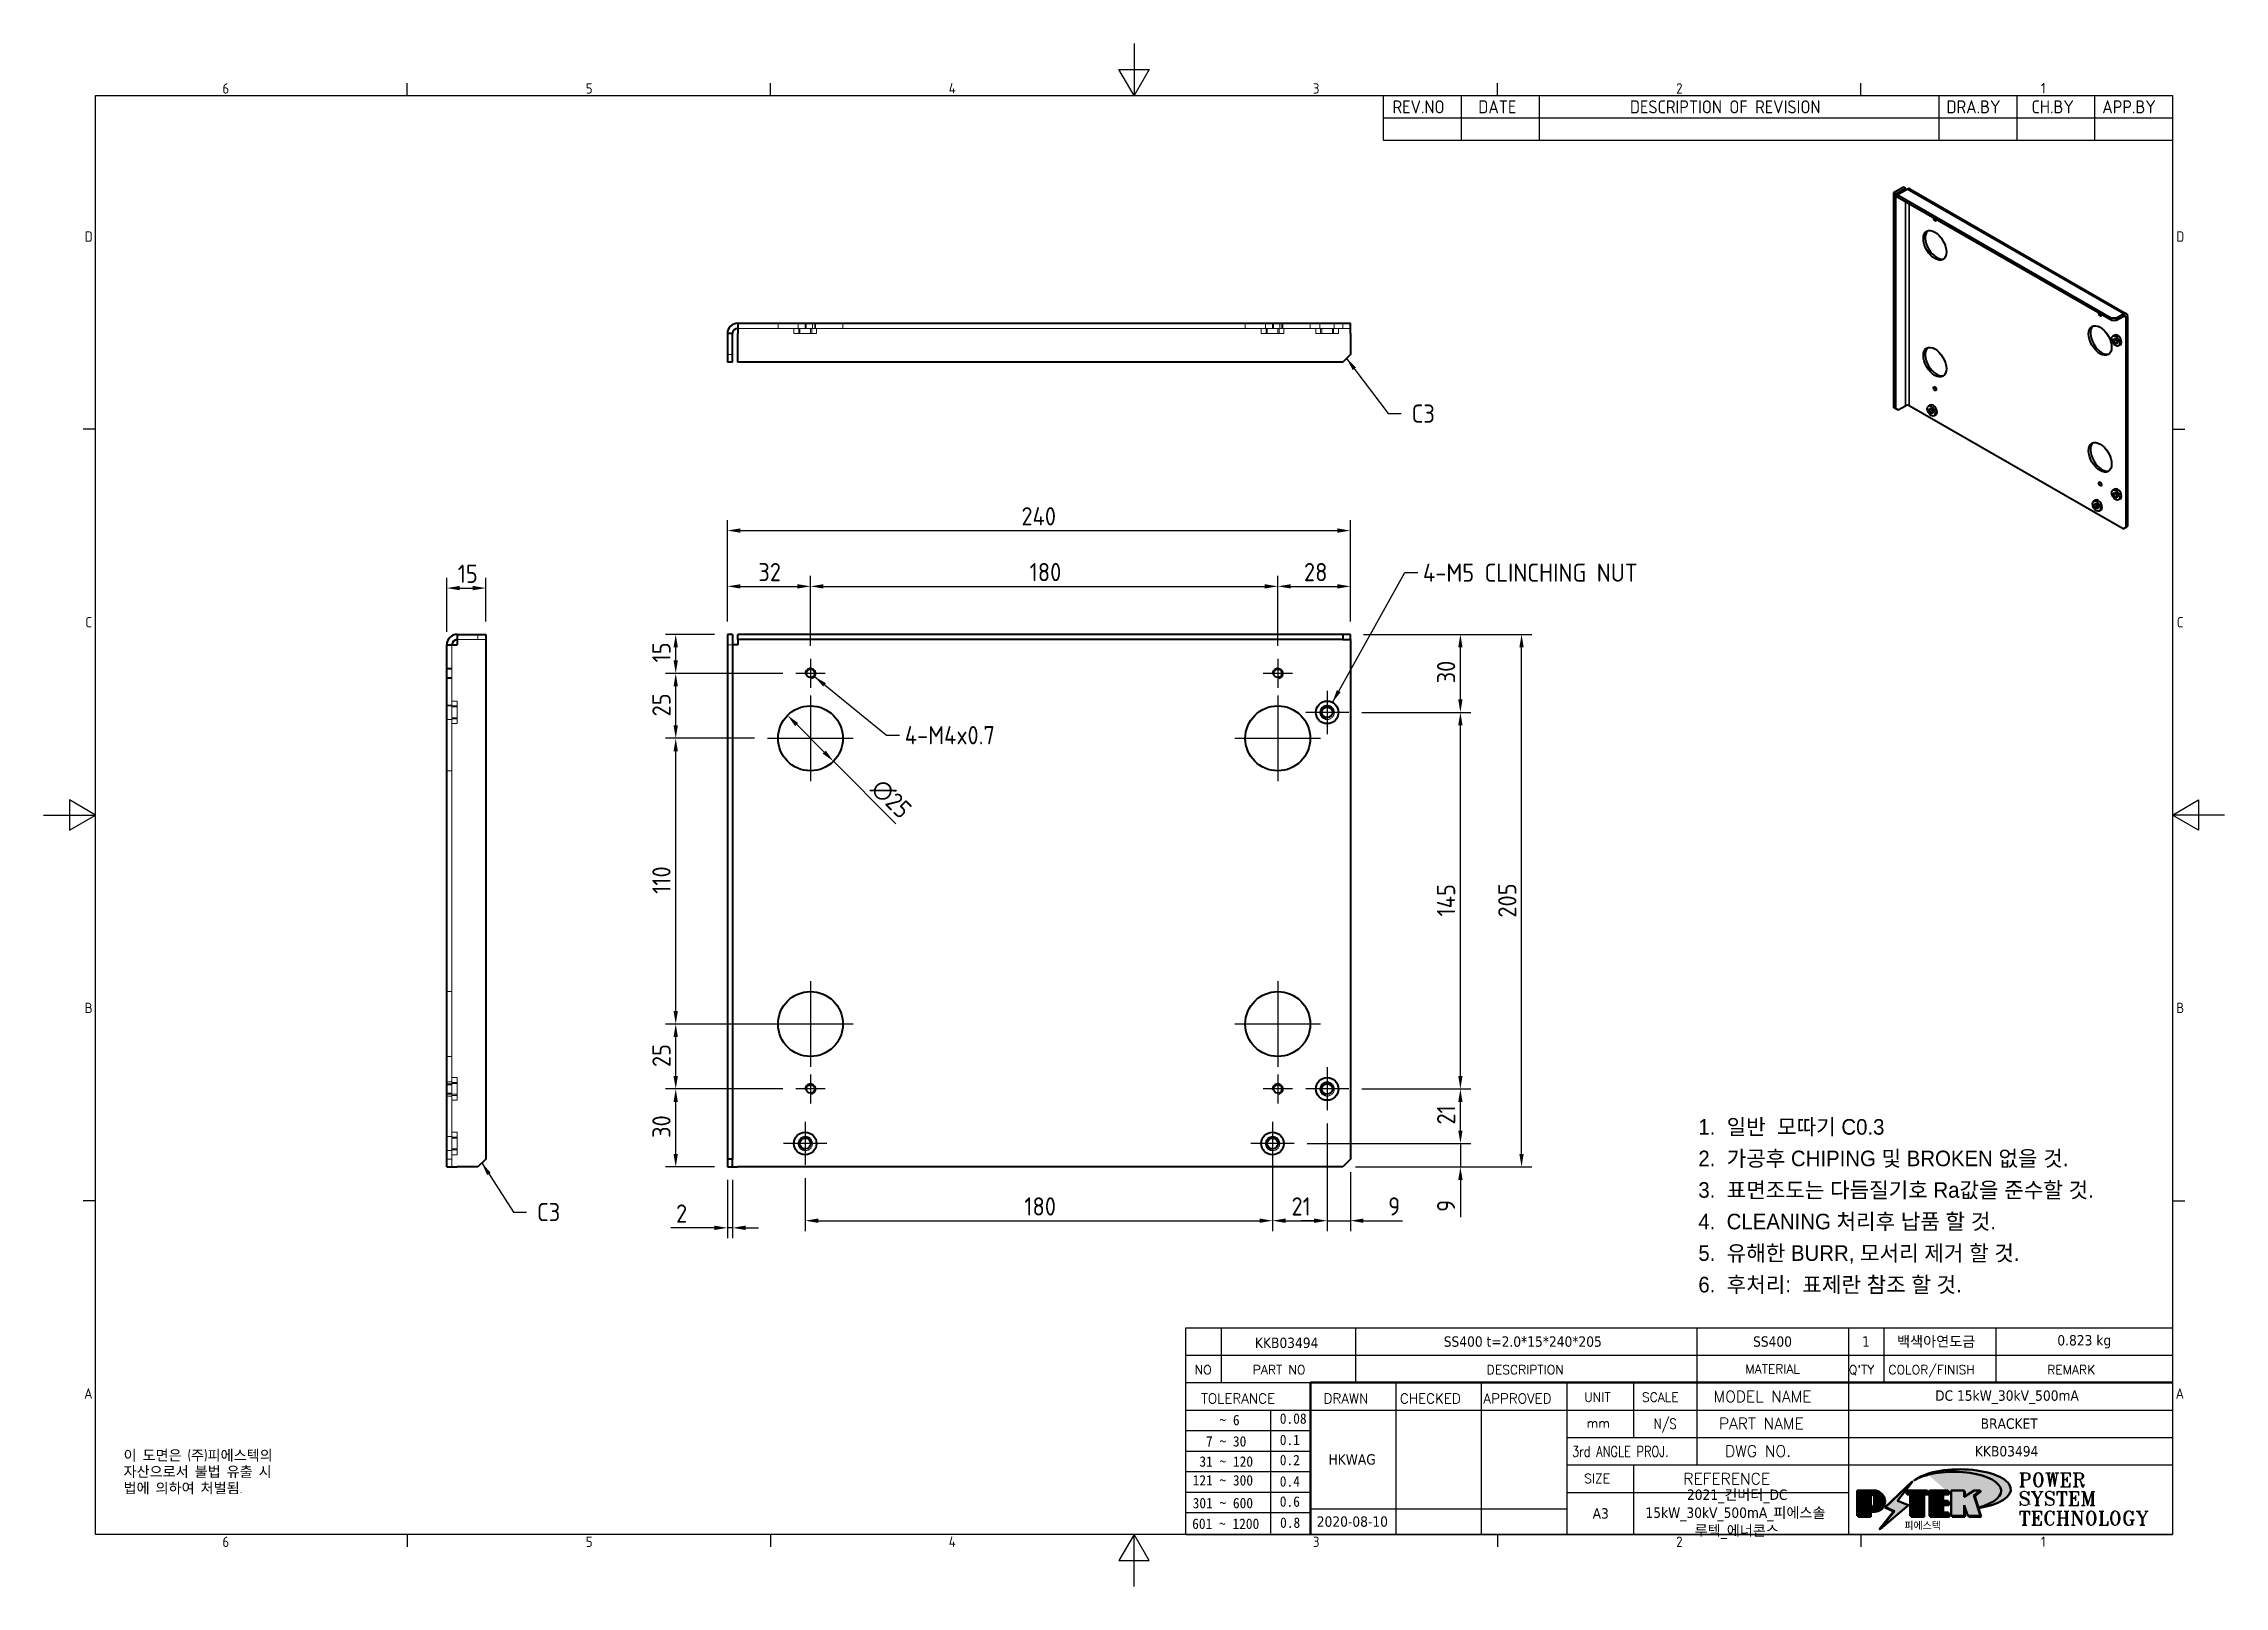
# Model space of a CAD drawing. Header units: millimetres. Extents: x 0 to 840, y 0 to 594.
import ezdxf
from ezdxf.enums import TextEntityAlignment as Align

# ---------------------------------------------------------------- set-up
doc = ezdxf.new("R2010")
doc.units = ezdxf.units.MM
doc.header["$LTSCALE"] = 2
doc.linetypes.add('CHAIN', pattern=[0.7087, 0.4724, -0.0591, 0.1181, -0.0591])
doc.linetypes.add('DASHED', pattern=[0.2067, 0.1654, -0.0413])
doc.layers.get('0').update_dxf_attribs({"color": 3, "lineweight": 25, "true_color": 0x00ff00})
for name, color, linetype, lineweight, true_color in [('가려진 것(ISO)', 2, 'DASHED', 18, 0xffff00), ('가시적인 것(ISO)', 3, 'Continuous', 40, 0x00ff00), ('가시적인 좁은 것(ISO)', 3, 'Continuous', 35, 0x00ff00), ('기호(ISO)', 5, 'Continuous', 25, 0x0000ff), ('제목(ISO)', 5, 'Continuous', 50, 0x0000ff), ('중심 표식(ISO)', 1, 'Continuous', 25, 0xff0000), ('치수(ISO)', 2, 'Continuous', 25, 0xffff00)]:
    doc.layers.add(name, color=color, linetype=linetype, lineweight=lineweight, true_color=true_color)
doc.layers.add('경계(ISO)', color=7, linetype='Continuous', lineweight=25)
doc.layers.add('해치(ISO)', color=7, linetype='Continuous', lineweight=18)
doc.styles.add('HAN_291', font='')
doc.styles.add('HAN_370', font='', dxfattribs={"width": 2})
doc.styles.add('ISO Proportional', font='arial.ttf')
doc.styles.add('ISO ProportionalPSTEK', font='isocp.shx')
doc.styles.add('RC_284', font='ROMANC.shx')
doc.styles.add('RC_287', font='ROMANC.shx')
doc.styles.add('RC_292', font='ROMANC.shx')
doc.styles.add('ROMANT_294', font='romant.shx')
doc.styles.add('문자 텍스트_PSTEK_POSCO', font='isocp.shx')
doc.styles.add('치수 텍스트_PSTEK_POSCO', font='isocp.shx')
doc.styles.add('텍스트 스타일198', font='tahoma.ttf')
doc.styles.add('텍스트 스타일333', font='ROMANC.shx', dxfattribs={"width": 0.8})
doc.styles.get('HAN_291').set_extended_font_data('GulimChe')
doc.styles.get('HAN_370').set_extended_font_data('GulimChe')
doc.dimstyles.new('치수_PSTEK_POSCO', dxfattribs={"dimscale": 2, "dimtxt": 3.5, "dimasz": 2.5, "dimexe": 2, "dimexo": 2.5, "dimgap": 1, "dimtad": 1, "dimrnd": 1e-08, "dimdsep": 46, "dimtxsty": '치수 텍스트_PSTEK_POSCO', "dimcen": 0.09, "dimdle": 10, "dimclrd": 7, "dimclre": 7, "dimclrt": 2, "dimadec": 1, "dimazin": 2, "dimtfac": 1, "dimtmove": 0, "dimatfit": 3, "dimfxl": 1, "dimtolj": 1, "dimlwd": -1, "dimlwe": -1, "dimarcsym": 0})
doc.dimstyles.new('치수_PSTEK_POSCO$7', dxfattribs={"dimscale": 2, "dimtxt": 3.5, "dimasz": 2.5, "dimexe": 2, "dimexo": 2.5, "dimgap": 1, "dimtad": 1, "dimrnd": 1e-08, "dimdsep": 46, "dimtxsty": '치수 텍스트_PSTEK_POSCO', "dimcen": 0.09, "dimdle": 10, "dimclrd": 7, "dimclre": 7, "dimclrt": 2, "dimadec": 1, "dimazin": 2, "dimtfac": 1, "dimtmove": 0, "dimatfit": 3, "dimfxl": 1, "dimtolj": 1, "dimlwd": -1, "dimlwe": -1, "dimarcsym": 0})

msp = doc.modelspace()

# ---------------------------------------------------------------- texts
at = {"layer": '기호(ISO)', "color": 2, "true_color": 0xffff00, "char_height": 7, "attachment_point": 4, "style": '치수 텍스트_PSTEK_POSCO'}
for insert in [(526.949, 451.542), (190.05, 144.109)]:
    msp.add_mtext('{C3}', dxfattribs=dict(at, insert=insert))
at = {"layer": '기호(ISO)', "color": 2, "true_color": 0xffff00, "insert": (531.308, 390.307), "char_height": 7, "width": 94.91299, "attachment_point": 4, "style": '치수 텍스트_PSTEK_POSCO'}
msp.add_mtext('{\\fISOCP|b0|i0;\\H7.0000;4-M5 CLINCHING NUT}', dxfattribs=at)
at = {"layer": '기호(ISO)', "color": 2, "true_color": 0xffff00, "insert": (331.713, 327.725), "char_height": 7, "width": 44.00422, "attachment_point": 4, "line_spacing_factor": 0.6125, "style": '치수 텍스트_PSTEK_POSCO'}
msp.add_mtext('{4-M4x0.7}', dxfattribs=at)
at = {"layer": '기호(ISO)', "color": 7, "insert": (30.789, 52.457), "char_height": 4, "width": 102.48028, "attachment_point": 1, "line_spacing_factor": 0.944221, "style": '문자 텍스트_PSTEK_POSCO'}
msp.add_mtext('{이 도면은 (주)피에스텍의\\P자산으로서 불법 유출 시 \\P법에 의하여 처벌됨.}', dxfattribs=at)

# ---------------------------------------------------------------- blocks, each defined once
blk = doc.blocks.new('경계 Default Border')
at = {"layer": '경계(ISO)'}
for p, q in [((70, 287), (70, 289.4)), ((140, 287), (140, 289.4)), ((280, 287), (280, 289.4)), ((350, 287), (350, 289.4)), ((10, 222.75), (7.6, 222.75)), ((410, 222.75), (412.4, 222.75)), ((10, 74.25), (7.6, 74.25)), ((410, 74.25), (412.4, 74.25)), ((70, 10), (70, 7.6)), ((140, 10), (140, 7.6)), ((280, 10), (280, 7.6)), ((350, 10), (350, 7.6))]:
    blk.add_line(p, q, dxfattribs=at)
at = {"layer": '경계(ISO)', "flags": 128}
for points in [[(210, 297), (210, 287), (207.11, 292), (212.89, 292), (210, 287)], [(10, 10), (10, 287), (410, 287), (410, 10), (10, 10)], [(0, 148.5), (10, 148.5), (5, 151.39), (5, 145.61), (10, 148.5)], [(420, 148.5), (410, 148.5), (415, 151.39), (415, 145.61), (410, 148.5)], [(210, 0), (210, 10), (207.11, 5), (212.89, 5), (210, 10)]]:
    blk.add_lwpolyline(points, dxfattribs=at)
at = {"layer": '경계(ISO)', "color": 2, "true_color": 0xffff00, "char_height": 2, "attachment_point": 7, "style": '문자 텍스트_PSTEK_POSCO'}
for s, insert in [('6', (34.43, 287.38)), ('5', (104.43, 287.38)), ('4', (174.32, 287.4)), ('3', (244.45, 287.38)), ('2', (314.42, 287.38)), ('1', (384.66, 287.4)), ('D', (7.92, 258.86)), ('D', (410.72, 258.86)), ('C', (8.03, 184.61)), ('C', (410.83, 184.61)), ('B', (7.92, 110.36)), ('B', (410.72, 110.36)), ('A', (7.81, 36.12)), ('A', (410.61, 36.12)), ('6', (34.43, 7.58)), ('5', (104.43, 7.58)), ('4', (174.32, 7.6)), ('3', (244.45, 7.58)), ('2', (314.42, 7.58)), ('1', (384.66, 7.6))]:
    blk.add_mtext(s, dxfattribs=dict(at, insert=insert))
blk = doc.blocks.new('제목 블록 PSTEK')
at = {"true_color": 0x848484}
for points in [[(317.22, 17.06), (322.03, 21.63), (322.28, 21.94), (317.05, 16.98), (318.75, 16.19), (316, 12.72), (316.34, 13), (318.92, 16.27)], [(321.98, 19.61), (321.4, 19.61), (321.4, 19.46), (321.98, 19.46)], [(324.66, 19.46), (325.42, 19.46), (325.42, 20.11), (325.24, 20.11), (325.24, 19.61), (324.48, 19.61), (324.48, 15.34), (322.16, 15.34), (322.16, 15.19), (324.66, 15.19)], [(328.29, 19.46), (329.41, 19.46), (329.41, 20.11), (329.23, 20.11), (329.23, 19.61), (328.11, 19.61), (328.11, 18.26), (328.29, 18.26)], [(328.29, 17.42), (329.41, 17.42), (329.41, 18.11), (329.23, 18.11), (329.23, 17.56), (328.11, 17.56), (328.11, 15.99), (328.29, 15.99)], [(332.51, 16.93), (332.33, 17.43), (332.33, 15.34), (330.04, 15.34), (330.04, 15.19), (332.51, 15.19)], [(332.51, 20.11), (332.33, 20.11), (332.33, 19), (332.51, 19.11)], [(335.62, 20.11), (335.25, 20.11), (334.25, 19.31), (335.49, 15.34), (333.2, 15.34), (333.25, 15.19), (335.66, 15.19), (334.43, 19.16)], [(329.54, 15.85), (329.36, 15.85), (329.36, 15.34), (325.83, 15.34), (325.83, 15.19), (329.54, 15.19)]]:
    blk.add_hatch(color=252, dxfattribs=at).paths.add_polyline_path(points)
at = {"true_color": 0x0000ff}
blk.add_hatch(color=5, dxfattribs=at).paths.add_polyline_path([(321.62, 17.42), (319.53, 18.25), (322.45, 22.02), (317.22, 17.06), (318.92, 16.27), (316.17, 12.8)])
at = {"true_color": 0xff0000}
h = blk.add_hatch(color=1, dxfattribs=at)
edge = h.paths.add_edge_path(flags=0)
edge.add_line((314.22, 19.61), (314.22, 17))
edge.add_line((314.22, 17), (314.35, 17))
edge.add_arc((314.35, 17.65), 0.651, 270, 360)
edge.add_line((315, 17.65), (315, 18.96))
edge.add_arc((314.35, 18.96), 0.651, 0, 90)
edge.add_line((314.35, 19.61), (314.22, 19.61))
edge = h.paths.add_edge_path()
edge.add_arc((314.98, 18.29), 1.97, 270, 450)
edge.add_line((314.98, 20.26), (311.77, 20.26))
edge.add_line((311.77, 20.26), (311.77, 15.34))
edge.add_line((311.77, 15.34), (314.22, 15.34))
edge.add_line((314.22, 15.34), (314.22, 16.32))
edge.add_line((314.22, 16.32), (314.98, 16.32))
at = {"true_color": 0x848484}
h = blk.add_hatch(color=252, dxfattribs=at)
edge = h.paths.add_edge_path()
edge.add_arc((314.98, 18.29), 1.97, 270, 406.8279)
edge.add_arc((315.16, 18.14), 1.97, -90, 53.561, ccw=False)
edge.add_line((315.16, 16.17), (314.4, 16.17))
edge.add_line((314.4, 16.17), (314.4, 15.19))
edge.add_line((314.4, 15.19), (311.94, 15.19))
edge.add_line((311.94, 15.19), (311.94, 15.34))
edge.add_line((311.94, 15.34), (314.22, 15.34))
edge.add_line((314.22, 15.34), (314.22, 16.32))
edge.add_line((314.22, 16.32), (314.98, 16.32))
h = blk.add_hatch(color=252, dxfattribs=at)
edge = h.paths.add_edge_path()
edge.add_line((314.4, 19.46), (314.53, 19.46))
edge.add_arc((314.53, 18.81), 0.651, 60.4189, 90, ccw=False)
edge.add_arc((314.35, 18.96), 0.651, 39.9699, 90)
edge.add_line((314.35, 19.61), (314.22, 19.61))
edge.add_line((314.22, 19.61), (314.22, 17))
edge.add_line((314.22, 17), (314.35, 17))
edge.add_arc((314.35, 17.65), 0.651, 270, 274.6931)
edge.add_line((314.4, 17), (314.4, 19.46))
at = {"true_color": 0xff0000}
for points in [[(324.48, 19.61), (325.24, 19.61), (325.24, 20.26), (321.23, 20.26), (321.23, 19.61), (321.98, 19.61), (321.98, 15.34), (324.48, 15.34)], [(329.23, 20.26), (325.66, 20.26), (325.66, 15.34), (329.36, 15.34), (329.36, 15.99), (328.11, 15.99), (328.11, 17.56), (329.23, 17.56), (329.23, 18.26), (328.11, 18.26), (328.11, 19.61), (329.23, 19.61)], [(332.33, 20.26), (329.86, 20.26), (329.86, 15.34), (332.33, 15.34), (332.33, 17.43), (333.07, 15.34), (335.49, 15.34), (334.25, 19.31), (335.44, 20.26), (334.31, 20.26), (332.33, 19)]]:
    blk.add_hatch(color=1, dxfattribs=at).paths.add_polyline_path(points)
at = {"layer": '해치(ISO)', "true_color": 0x27d1fc}
h = blk.add_hatch(color=140, dxfattribs=at)
edge = h.paths.add_edge_path()
edge.add_ellipse((330.37, 20.16), major_axis=(9.1, 0), ratio=0.40699, start_angle=301.3098, end_angle=507.7437)
edge.add_ellipse((331.53, 20.46), major_axis=(-9.82, 0), ratio=0.39426, start_angle=111.5121, end_angle=334.4703, ccw=False)
edge.add_line((335.14, 16.86), (335.1, 16.99))
at = {"color": 180, "true_color": 0x3f00ff}
for p, q in [((182.48, 11.79), (182.48, 51.57)), ((182.48, 51.57), (372.48, 51.57)), ((189.27, 51.57), (189.27, 41.01)), ((215.22, 41.01), (215.22, 51.57)), ((280.88, 51.57), (280.88, 41.01)), ((310.09, 51.57), (310.09, 41.01)), ((316.9, 51.57), (316.9, 41.01)), ((338.46, 51.57), (338.46, 41.01)), ((372.48, 51.57), (372.48, 11.79)), ((182.48, 46.29), (372.48, 46.29)), ((182.48, 41.01), (206.45, 41.01)), ((222.94, 11.79), (222.94, 41.01)), ((239.43, 11.79), (239.43, 41.01)), ((255.92, 11.79), (255.92, 41.01)), ((268.69, 41.01), (268.69, 30.45)), ((280.88, 41.01), (280.88, 25.17)), ((310.09, 41.01), (310.09, 11.79)), ((182.48, 35.73), (206.45, 35.73)), ((198.86, 12.03), (198.86, 35.73)), ((206.45, 35.73), (372.48, 35.73)), ((182.48, 31.78), (206.45, 31.78)), ((255.92, 30.45), (372.48, 30.45)), ((182.48, 27.83), (206.45, 27.83)), ((182.48, 23.88), (206.45, 23.88)), ((255.92, 25.17), (372.48, 25.17)), ((268.69, 25.17), (268.69, 11.79)), ((182.48, 19.93), (206.45, 19.93)), ((255.92, 19.89), (310.09, 19.89)), ((182.48, 15.98), (206.45, 15.98)), ((206.45, 16.74), (255.92, 16.74)), ((182.48, 11.79), (372.48, 11.79))]:
    blk.add_line(p, q, dxfattribs=at)
at = {"color": 7, "lineweight": 50}
for p, q in [((206.45, 11.79), (206.45, 41.01)), ((206.45, 41.01), (372.48, 41.01))]:
    blk.add_line(p, q, dxfattribs=at)
at = {"color": 7}
for p, q in [((322.28, 21.94), (317.05, 16.98)), ((322.45, 22.02), (317.22, 17.06)), ((317.22, 17.06), (322.03, 21.63)), ((319.53, 18.25), (322.45, 22.02)), ((322.03, 21.63), (322.28, 21.94)), ((314.98, 20.26), (311.77, 20.26)), ((311.77, 20.26), (311.77, 15.34)), ((314.98, 20.26), (311.77, 20.26)), ((311.77, 20.26), (311.77, 15.34)), ((314.22, 17), (314.22, 19.61)), ((314.22, 19.61), (314.35, 19.61)), ((314.35, 19.61), (314.22, 19.61)), ((314.22, 19.61), (314.22, 17)), ((314.22, 17), (314.22, 19.61)), ((314.22, 19.61), (314.35, 19.61)), ((314.35, 17), (314.22, 17)), ((314.22, 17), (314.35, 17)), ((314.35, 17), (314.22, 17)), ((314.4, 19.46), (314.53, 19.46)), ((314.4, 17), (314.4, 19.46)), ((315, 18.96), (315, 17.65)), ((315, 18.96), (315, 17.65)), ((316.17, 12.8), (321.62, 17.42)), ((317.05, 16.98), (318.75, 16.19)), ((318.92, 16.27), (317.22, 17.06)), ((317.22, 17.06), (318.92, 16.27)), ((321.62, 17.42), (319.53, 18.25)), ((325.24, 20.26), (321.23, 20.26)), ((321.23, 20.26), (321.23, 19.61)), ((325.24, 20.26), (321.23, 20.26)), ((321.23, 20.26), (321.23, 19.61)), ((321.23, 19.61), (321.98, 19.61)), ((321.23, 19.61), (321.98, 19.61)), ((321.4, 19.61), (321.4, 19.46)), ((321.98, 19.61), (321.4, 19.61)), ((321.4, 19.46), (321.98, 19.46)), ((321.98, 19.61), (321.98, 15.34)), ((321.98, 19.46), (321.98, 19.61)), ((321.98, 19.61), (321.98, 15.34)), ((324.48, 19.61), (325.24, 19.61)), ((324.48, 15.34), (324.48, 19.61)), ((325.24, 19.61), (324.48, 19.61)), ((324.48, 19.61), (324.48, 15.34)), ((324.48, 19.61), (325.24, 19.61)), ((324.48, 15.34), (324.48, 19.61)), ((324.66, 19.46), (325.42, 19.46)), ((324.66, 15.19), (324.66, 19.46)), ((325.24, 19.61), (325.24, 20.26)), ((325.24, 19.61), (325.24, 20.26)), ((325.42, 20.11), (325.24, 20.11)), ((325.24, 20.11), (325.24, 19.61)), ((325.42, 19.46), (325.42, 20.11)), ((329.23, 20.26), (325.66, 20.26)), ((325.66, 20.26), (325.66, 15.34)), ((325.66, 20.26), (325.66, 15.34)), ((329.23, 20.26), (325.66, 20.26)), ((328.11, 18.26), (328.11, 19.61)), ((328.11, 19.61), (329.23, 19.61)), ((329.23, 19.61), (328.11, 19.61)), ((328.11, 19.61), (328.11, 18.26)), ((328.11, 18.26), (328.11, 19.61)), ((328.11, 19.61), (329.23, 19.61)), ((329.23, 18.26), (328.11, 18.26)), ((328.11, 18.26), (328.29, 18.26)), ((329.23, 18.26), (328.11, 18.26)), ((328.11, 17.56), (329.23, 17.56)), ((328.11, 15.99), (328.11, 17.56)), ((329.23, 17.56), (328.11, 17.56)), ((328.11, 17.56), (328.11, 15.99)), ((328.11, 17.56), (329.23, 17.56)), ((328.11, 15.99), (328.11, 17.56)), ((328.29, 18.26), (328.29, 19.46)), ((328.29, 19.46), (329.41, 19.46)), ((328.29, 15.99), (328.29, 17.42)), ((328.29, 17.42), (329.41, 17.42)), ((329.23, 19.61), (329.23, 20.26)), ((329.23, 19.61), (329.23, 20.26)), ((329.41, 20.11), (329.23, 20.11)), ((329.23, 20.11), (329.23, 19.61)), ((329.23, 17.56), (329.23, 18.26)), ((329.23, 17.56), (329.23, 18.26)), ((329.41, 18.11), (329.23, 18.11)), ((329.23, 18.11), (329.23, 17.56)), ((329.41, 19.46), (329.41, 20.11)), ((329.41, 17.42), (329.41, 18.11)), ((332.33, 20.26), (329.86, 20.26)), ((329.86, 20.26), (329.86, 15.34)), ((329.86, 20.26), (329.86, 15.34)), ((332.33, 20.26), (329.86, 20.26)), ((334.31, 20.26), (332.33, 19)), ((332.33, 19), (332.33, 20.26)), ((334.31, 20.26), (332.33, 19)), ((332.33, 19), (332.33, 20.26)), ((332.51, 20.11), (332.33, 20.11)), ((332.33, 20.11), (332.33, 19)), ((332.33, 19), (332.51, 19.11)), ((332.33, 17.43), (333.07, 15.34)), ((332.33, 15.34), (332.33, 17.43)), ((332.51, 16.93), (332.33, 17.43)), ((332.33, 17.43), (332.33, 15.34)), ((332.33, 17.43), (333.07, 15.34)), ((332.33, 15.34), (332.33, 17.43)), ((332.51, 19.11), (332.51, 20.11)), ((332.51, 15.19), (332.51, 16.93)), ((334.25, 19.31), (335.44, 20.26)), ((334.25, 19.31), (335.44, 20.26)), ((335.25, 20.11), (334.25, 19.31)), ((335.49, 15.34), (334.25, 19.31)), ((334.25, 19.31), (335.49, 15.34)), ((335.49, 15.34), (334.25, 19.31)), ((335.44, 20.26), (334.31, 20.26)), ((335.44, 20.26), (334.31, 20.26)), ((334.43, 19.16), (335.62, 20.11)), ((335.66, 15.19), (334.43, 19.16)), ((335.62, 20.11), (335.25, 20.11)), ((345.04, 17.5), (344.99, 17.69)), ((311.77, 15.34), (314.22, 15.34)), ((311.77, 15.34), (314.22, 15.34)), ((314.22, 15.34), (311.94, 15.34)), ((311.94, 15.34), (311.94, 15.19)), ((311.94, 15.19), (314.4, 15.19)), ((314.22, 16.32), (314.98, 16.32)), ((314.22, 15.34), (314.22, 16.32)), ((314.98, 16.32), (314.22, 16.32)), ((314.22, 16.32), (314.22, 15.34)), ((314.22, 16.32), (314.98, 16.32)), ((314.22, 15.34), (314.22, 16.32)), ((314.4, 16.17), (315.16, 16.17)), ((314.4, 15.19), (314.4, 16.17)), ((318.75, 16.19), (316, 12.72)), ((316, 12.72), (316.34, 13)), ((318.92, 16.27), (316.17, 12.8)), ((316.34, 13), (318.92, 16.27)), ((321.98, 15.34), (324.48, 15.34)), ((321.98, 15.34), (324.48, 15.34)), ((324.48, 15.34), (322.16, 15.34)), ((322.16, 15.34), (322.16, 15.19)), ((322.16, 15.19), (324.66, 15.19)), ((325.66, 15.34), (329.36, 15.34)), ((325.66, 15.34), (329.36, 15.34)), ((329.36, 15.34), (325.83, 15.34)), ((325.83, 15.34), (325.83, 15.19)), ((325.83, 15.19), (329.54, 15.19)), ((329.36, 15.99), (328.11, 15.99)), ((328.11, 15.99), (328.29, 15.99)), ((329.36, 15.99), (328.11, 15.99)), ((329.36, 15.34), (329.36, 15.99)), ((329.36, 15.34), (329.36, 15.99)), ((329.54, 15.85), (329.36, 15.85)), ((329.36, 15.85), (329.36, 15.34)), ((329.54, 15.19), (329.54, 15.85)), ((329.86, 15.34), (332.33, 15.34)), ((329.86, 15.34), (332.33, 15.34)), ((332.33, 15.34), (330.04, 15.34)), ((330.04, 15.34), (330.04, 15.19)), ((330.04, 15.19), (332.51, 15.19)), ((333.07, 15.34), (335.49, 15.34)), ((333.07, 15.34), (335.49, 15.34)), ((335.49, 15.34), (333.2, 15.34)), ((333.2, 15.34), (333.25, 15.19)), ((333.25, 15.19), (335.66, 15.19))]:
    blk.add_line(p, q, dxfattribs=at)
at = {"color": 5, "true_color": 0x0000ff}
for p, q in [((322.45, 22.02), (317.22, 17.06)), ((319.53, 18.25), (322.45, 22.02)), ((316.17, 12.8), (321.62, 17.42)), ((317.22, 17.06), (318.92, 16.27)), ((321.62, 17.42), (319.53, 18.25)), ((318.92, 16.27), (316.17, 12.8))]:
    blk.add_line(p, q, dxfattribs=at)
at = {"color": 1, "true_color": 0xff0000}
for p, q in [((314.98, 20.26), (311.77, 20.26)), ((311.77, 20.26), (311.77, 15.34)), ((314.22, 17), (314.22, 19.61)), ((314.22, 19.61), (314.35, 19.61)), ((314.35, 17), (314.22, 17)), ((315, 18.96), (315, 17.65)), ((325.24, 20.26), (321.23, 20.26)), ((321.23, 20.26), (321.23, 19.61)), ((321.23, 19.61), (321.98, 19.61)), ((321.98, 19.61), (321.98, 15.34)), ((324.48, 19.61), (325.24, 19.61)), ((324.48, 15.34), (324.48, 19.61)), ((325.24, 19.61), (325.24, 20.26)), ((329.23, 20.26), (325.66, 20.26)), ((325.66, 20.26), (325.66, 15.34)), ((328.11, 18.26), (328.11, 19.61)), ((328.11, 19.61), (329.23, 19.61)), ((329.23, 18.26), (328.11, 18.26)), ((328.11, 17.56), (329.23, 17.56)), ((328.11, 15.99), (328.11, 17.56)), ((329.23, 19.61), (329.23, 20.26)), ((329.23, 17.56), (329.23, 18.26)), ((332.33, 20.26), (329.86, 20.26)), ((329.86, 20.26), (329.86, 15.34)), ((334.31, 20.26), (332.33, 19)), ((332.33, 19), (332.33, 20.26)), ((332.33, 17.43), (333.07, 15.34)), ((332.33, 15.34), (332.33, 17.43)), ((334.25, 19.31), (335.44, 20.26)), ((335.49, 15.34), (334.25, 19.31)), ((335.44, 20.26), (334.31, 20.26)), ((311.77, 15.34), (314.22, 15.34)), ((314.22, 16.32), (314.98, 16.32)), ((314.22, 15.34), (314.22, 16.32)), ((321.98, 15.34), (324.48, 15.34)), ((325.66, 15.34), (329.36, 15.34)), ((329.36, 15.99), (328.11, 15.99)), ((329.36, 15.34), (329.36, 15.99)), ((329.86, 15.34), (332.33, 15.34)), ((333.07, 15.34), (335.49, 15.34))]:
    blk.add_line(p, q, dxfattribs=at)
at = {"color": 7}
for centre, radius, start, end in [((314.35, 18.96), 0.651, 0, 90), ((314.35, 18.96), 0.651, 39.9699, 90), ((314.35, 18.96), 0.651, 0, 90), ((314.35, 17.65), 0.651, 270, 0), ((314.35, 17.65), 0.651, 270, 0), ((314.35, 17.65), 0.651, 270, 274.6931), ((314.53, 18.81), 0.651, 60.4189, 90), ((314.98, 18.29), 1.97, 270, 90), ((314.98, 18.29), 1.97, 270, 90), ((314.98, 18.29), 1.97, 270, 46.8279), ((315.16, 18.14), 1.97, 270, 53.561)]:
    blk.add_arc(centre, radius, start, end, dxfattribs=at)
at = {"color": 1, "true_color": 0xff0000}
for centre, radius, start, end in [((314.35, 18.96), 0.651, 0, 90), ((314.35, 17.65), 0.651, 270, 0), ((314.98, 18.29), 1.97, 270, 90)]:
    blk.add_arc(centre, radius, start, end, dxfattribs=at)
at = {"layer": '제목(ISO)', "lineweight": 18}
blk.add_line((182.48, 35.73), (182.48, 11.79), dxfattribs=at)
at = {"layer": '제목(ISO)'}
for p, q in [((322.28, 21.94), (317.05, 16.98)), ((322.45, 22.02), (317.22, 17.06)), ((317.22, 17.06), (322.03, 21.63)), ((319.53, 18.25), (322.45, 22.02)), ((322.03, 21.63), (322.28, 21.94)), ((314.98, 20.26), (311.77, 20.26)), ((311.77, 20.26), (311.77, 15.34)), ((314.22, 17), (314.22, 19.61)), ((314.22, 19.61), (314.35, 19.61)), ((314.35, 19.61), (314.22, 19.61)), ((314.22, 19.61), (314.22, 17)), ((314.35, 17), (314.22, 17)), ((314.22, 17), (314.35, 17)), ((314.4, 19.46), (314.53, 19.46)), ((314.4, 17), (314.4, 19.46)), ((315, 18.96), (315, 17.65)), ((316.17, 12.8), (321.62, 17.42)), ((317.05, 16.98), (318.75, 16.19)), ((317.22, 17.06), (318.92, 16.27)), ((318.92, 16.27), (317.22, 17.06)), ((321.62, 17.42), (319.53, 18.25)), ((325.24, 20.26), (321.23, 20.26)), ((321.23, 20.26), (321.23, 19.61)), ((321.23, 19.61), (321.98, 19.61)), ((321.98, 19.61), (321.4, 19.61)), ((321.4, 19.61), (321.4, 19.46)), ((321.4, 19.46), (321.98, 19.46)), ((321.98, 19.61), (321.98, 15.34)), ((321.98, 19.46), (321.98, 19.61)), ((324.48, 19.61), (325.24, 19.61)), ((324.48, 15.34), (324.48, 19.61)), ((325.24, 19.61), (324.48, 19.61)), ((324.48, 19.61), (324.48, 15.34)), ((324.66, 19.46), (325.42, 19.46)), ((324.66, 15.19), (324.66, 19.46)), ((325.24, 19.61), (325.24, 20.26)), ((325.42, 20.11), (325.24, 20.11)), ((325.24, 20.11), (325.24, 19.61)), ((325.42, 19.46), (325.42, 20.11)), ((329.23, 20.26), (325.66, 20.26)), ((325.66, 20.26), (325.66, 15.34)), ((328.11, 18.26), (328.11, 19.61)), ((328.11, 19.61), (329.23, 19.61)), ((329.23, 19.61), (328.11, 19.61)), ((328.11, 19.61), (328.11, 18.26)), ((329.23, 18.26), (328.11, 18.26)), ((328.11, 18.26), (328.29, 18.26)), ((328.11, 15.99), (328.11, 17.56)), ((328.11, 17.56), (329.23, 17.56)), ((329.23, 17.56), (328.11, 17.56)), ((328.11, 17.56), (328.11, 15.99)), ((328.29, 19.46), (329.41, 19.46)), ((328.29, 18.26), (328.29, 19.46)), ((328.29, 17.42), (329.41, 17.42)), ((328.29, 15.99), (328.29, 17.42)), ((329.23, 19.61), (329.23, 20.26)), ((329.41, 20.11), (329.23, 20.11)), ((329.23, 20.11), (329.23, 19.61)), ((329.23, 17.56), (329.23, 18.26)), ((329.41, 18.11), (329.23, 18.11)), ((329.23, 18.11), (329.23, 17.56)), ((329.41, 19.46), (329.41, 20.11)), ((329.41, 17.42), (329.41, 18.11)), ((332.33, 20.26), (329.86, 20.26)), ((329.86, 20.26), (329.86, 15.34)), ((334.31, 20.26), (332.33, 19)), ((332.33, 19), (332.33, 20.26)), ((332.51, 20.11), (332.33, 20.11)), ((332.33, 20.11), (332.33, 19)), ((332.33, 19), (332.51, 19.11)), ((332.33, 15.34), (332.33, 17.43)), ((332.33, 17.43), (333.07, 15.34)), ((332.51, 16.93), (332.33, 17.43)), ((332.33, 17.43), (332.33, 15.34)), ((332.51, 19.11), (332.51, 20.11)), ((332.51, 15.19), (332.51, 16.93)), ((334.25, 19.31), (335.44, 20.26)), ((335.25, 20.11), (334.25, 19.31)), ((335.49, 15.34), (334.25, 19.31)), ((334.25, 19.31), (335.49, 15.34)), ((335.44, 20.26), (334.31, 20.26)), ((334.43, 19.16), (335.62, 20.11)), ((335.66, 15.19), (334.43, 19.16)), ((335.62, 20.11), (335.25, 20.11)), ((311.77, 15.34), (314.22, 15.34)), ((314.22, 15.34), (311.94, 15.34)), ((311.94, 15.34), (311.94, 15.19)), ((311.94, 15.19), (314.4, 15.19)), ((314.22, 15.34), (314.22, 16.32)), ((314.22, 16.32), (314.98, 16.32)), ((314.98, 16.32), (314.22, 16.32)), ((314.22, 16.32), (314.22, 15.34)), ((314.4, 15.19), (314.4, 16.17)), ((314.4, 16.17), (315.16, 16.17)), ((318.75, 16.19), (316, 12.72)), ((316, 12.72), (316.34, 13)), ((318.92, 16.27), (316.17, 12.8)), ((316.34, 13), (318.92, 16.27)), ((321.98, 15.34), (324.48, 15.34)), ((324.48, 15.34), (322.16, 15.34)), ((322.16, 15.34), (322.16, 15.19)), ((322.16, 15.19), (324.66, 15.19)), ((325.66, 15.34), (329.36, 15.34)), ((329.36, 15.34), (325.83, 15.34)), ((325.83, 15.34), (325.83, 15.19)), ((325.83, 15.19), (329.54, 15.19)), ((329.36, 15.99), (328.11, 15.99)), ((328.11, 15.99), (328.29, 15.99)), ((329.36, 15.34), (329.36, 15.99)), ((329.54, 15.85), (329.36, 15.85)), ((329.36, 15.85), (329.36, 15.34)), ((329.54, 15.19), (329.54, 15.85)), ((329.86, 15.34), (332.33, 15.34)), ((332.33, 15.34), (330.04, 15.34)), ((330.04, 15.34), (330.04, 15.19)), ((330.04, 15.19), (332.51, 15.19)), ((333.07, 15.34), (335.49, 15.34)), ((335.49, 15.34), (333.2, 15.34)), ((333.2, 15.34), (333.25, 15.19)), ((333.25, 15.19), (335.66, 15.19))]:
    blk.add_line(p, q, dxfattribs=at)
at = {"layer": '제목(ISO)', "color": 4, "true_color": 0x00ffff}
blk.add_line((335.14, 16.86), (335.1, 16.99), dxfattribs=at)
at = {"layer": '제목(ISO)'}
for centre, radius, start, end in [((314.35, 18.96), 0.651, 0, 90), ((314.35, 18.96), 0.651, 39.9699, 90), ((314.35, 17.65), 0.651, 270, 0), ((314.35, 17.65), 0.651, 270, 274.6931), ((314.53, 18.81), 0.651, 60.4189, 90), ((314.98, 18.29), 1.97, 46.8279, 90), ((314.98, 18.29), 1.97, 270, 46.8279), ((314.98, 18.29), 1.97, 270, 46.8279), ((315.16, 18.14), 1.97, 270, 53.561)]:
    blk.add_arc(centre, radius, start, end, dxfattribs=at)
at = {"layer": '제목(ISO)', "color": 4, "true_color": 0x00ffff}
for centre, major_axis, ratio, start_param, end_param in [((331.53, 20.46), (9.82, 0), 0.39426, 5.087845, 8.9792), ((330.37, 20.16), (9.1, 0), 0.40699, 5.258849, 8.861799)]:
    blk.add_ellipse(centre, major_axis=major_axis, ratio=ratio, start_param=start_param, end_param=end_param, dxfattribs=at)
at = {"color": 2, "true_color": 0xffff00}
for s, height, style, p in [('NO', 1.742, 'RC_284', (184.14, 42.62)), ('PART NO', 1.742, 'RC_284', (195.34, 42.62)), ('DESCRIPTION', 1.7424, 'RC_284', (240.4, 42.62)), ("Q'TY", 1.742, 'RC_284', (310.14, 42.62)), ('COLOR/FINISH', 1.7424, 'RC_284', (317.77, 42.62)), ('REMARK', 1.742, 'RC_284', (348.35, 42.62)), (' TOLERANCE', 1.9, 'RC_287', (184.09, 37.01)), ('DRAWN', 1.9, 'RC_287', (208.98, 37.01)), ('CHECKED', 1.9, 'RC_287', (223.69, 37.01)), ('APPROVED', 1.9, 'RC_287', (239.78, 37.01)), ('UNIT', 1.742, 'RC_284', (259.17, 37.34)), ('SCALE', 1.742, 'RC_284', (270.29, 37.34)), ('MODEL NAME', 2.178, 'RC_292', (284.1, 37.25)), ('    ~ 6', 2, 'HAN_291', (183.77, 32.82)), ('0.08', 2, 'HAN_291', (200.55, 33.1)), ('PART NAME', 2.178, 'RC_292', (285.14, 32.03)), ('  7 ~ 30', 2, 'HAN_291', (183.77, 28.71)), ('0.1', 2, 'HAN_291', (200.55, 28.99)), ('mm', 1.742, 'RC_284', (259.65, 32.35)), (' 31 ~ 120', 2, 'HAN_291', (183.77, 24.83)), ('0.2', 2, 'HAN_291', (200.55, 25.11)), (' DWG NO.', 2.178, 'RC_292', (284.81, 26.75)), ('121 ~ 300', 2, 'HAN_291', (183.77, 21.21)), ('0.4', 2, 'HAN_291', (200.55, 21)), ('SIZE', 1.742, 'RC_284', (259.17, 21.69)), ('REFERENCE', 2.178, 'RC_292', (278.27, 21.43)), ('301 ~ 600', 2, 'HAN_291', (183.77, 16.83)), ('0.6', 2, 'HAN_291', (200.55, 17.12)), ('601 ~ 1200', 2, 'HAN_291', (183.68, 12.85)), ('0.8', 2, 'HAN_291', (200.61, 13.06))]:
    blk.add_text(s, height=height, dxfattribs=dict(at, style=style)).set_placement(p)
at = {"color": 2, "true_color": 0xffff00, "style": 'RC_284'}
blk.add_text('MATERIAL', height=1.742, dxfattribs=at).set_placement((295.48, 43.65), align=Align.MIDDLE_CENTER)
at = {"color": 7, "style": '텍스트 스타일333', "width": 0.8}
blk.add_text('N/S', height=2, dxfattribs=at).set_placement((274.78, 33.09), align=Align.MIDDLE_CENTER)
at = {"color": 2, "true_color": 0xffff00, "style": '텍스트 스타일333', "width": 0.8}
blk.add_text('3rd ANGLE PROJ.', height=2, dxfattribs=at).set_placement((256.84, 26.76))
at = {"color": 7, "style": 'ROMANT_294'}
for s, p in [('POWER', (342.83, 20.97)), ('SYSTEM', (342.83, 17.33)), ('TECHNOLOGY', (342.83, 13.57))]:
    blk.add_text(s, height=2.7, dxfattribs=at).set_placement(p)
at = {"color": 7, "insert": (320.85, 14.21), "char_height": 1.4, "attachment_point": 1, "line_spacing_factor": 0.332, "style": 'HAN_370'}
blk.add_mtext('\\fHY견고딕|b0|i0;\\H1.4000;피에스텍', dxfattribs=at)
at = {"layer": '제목(ISO)', "color": 7, "style": '텍스트 스타일198'}
for tag, p in [('질량\\P3;_001', (350.3, 48.16)), ('부품_번호_001', (195.77, 47.68)), ('설명_001', (232.13, 47.92)), ('재질_001', (291.7, 47.93)), ("3._Q'TY_001", (312.71, 47.92)), ('4._COLOR_001', (319.44, 47.95)), ('1._MODEL_NAME_001', (326.77, 37.52)), ('제목_001', (335.53, 32.12)), ('설계자_001', (209.94, 25.23)), ('부품_번호_001', (334.43, 26.81)), ('시트_크기_001', (260.81, 14.84)), ('프로젝트_002', (270.98, 14.98)), ('프로젝트_001', (278.97, 18.44)), ('작성_날짜_001', (207.67, 13.27)), ('프로젝트_003', (280.45, 11.55))]:
    blk.add_attdef(tag, p, '', height=2, dxfattribs=at)
for tag, p in [('점검자', (231.18, 26.23)), ('엔지니어링_승인자', (247.67, 26.23)), ('점검_날짜', (231.18, 14.27)), ('엔지니어링_승인_날짜', (247.67, 14.27))]:
    blk.add_attdef(tag, text='', height=2, dxfattribs=at).set_placement(p, align=Align.MIDDLE_CENTER)
blk = doc.blocks.new('리비전 내역')
at = {"layer": '기호(ISO)'}
for p, q in [((258, 287), (410, 287)), ((258, 287), (258, 282.72)), ((273, 287), (273, 282.72)), ((288, 287), (288, 282.72)), ((365, 287), (365, 282.72)), ((380, 287), (380, 282.72)), ((395, 287), (395, 282.72)), ((410, 287), (410, 282.72)), ((258, 282.72), (410, 282.72)), ((258, 282.72), (258, 278.44)), ((273, 282.72), (273, 278.44)), ((288, 282.72), (288, 278.44)), ((365, 282.72), (365, 278.44)), ((380, 282.72), (380, 278.44)), ((395, 282.72), (395, 278.44)), ((410, 282.72), (410, 278.44)), ((258, 278.44), (410, 278.44))]:
    blk.add_line(p, q, dxfattribs=at)
at = {"layer": '기호(ISO)', "color": 2, "true_color": 0xffff00, "char_height": 2.5, "attachment_point": 7, "style": 'ISO ProportionalPSTEK'}
for s, insert in [('REV.NO', (259.79, 283.58)), ('DATE', (276.31, 283.58)), ('DESCRIPTION OF REVISION', (305.51, 283.58)), ('DRA.BY', (366.48, 283.58)), ('CH.BY', (382.86, 283.58)), ('APP.BY', (396.48, 283.58))]:
    blk.add_mtext(s, dxfattribs=dict(at, insert=insert))
blk = doc.blocks.new('*D22')
at = {"layer": 'Defpoints', "color": 0, "transparency": 16777216}
for p in [(503.38, 385.03), (503.38, 366.52), (475.38, 357.14)]:
    blk.add_point(p, dxfattribs=at)
at = {"layer": '치수(ISO)', "color": 7, "transparency": 16777216}
for p, q in [((475.38, 362.14), (475.38, 389.03)), ((503.38, 371.52), (503.38, 389.03)), ((480.38, 385.03), (498.38, 385.03))]:
    blk.add_line(p, q, dxfattribs=at)
for points in [[(480.38, 385.87), (480.38, 384.2), (475.38, 385.03)], [(498.38, 385.87), (498.38, 384.2), (503.38, 385.03)]]:
    blk.add_solid(points, dxfattribs=at)
at = {"layer": '치수(ISO)', "color": 2, "transparency": 16777216, "insert": (485.46, 390.53), "char_height": 7, "attachment_point": 4, "style": '치수 텍스트_PSTEK_POSCO'}
blk.add_mtext('\\A1;28', dxfattribs=at)
blk = doc.blocks.new('*D23')
at = {"layer": 'Defpoints', "color": 0, "transparency": 16777216}
for p in [(475.38, 385.03), (295.38, 357.14), (475.38, 357.14)]:
    blk.add_point(p, dxfattribs=at)
at = {"layer": '치수(ISO)', "color": 7, "transparency": 16777216}
for p, q in [((295.38, 362.14), (295.38, 389.03)), ((475.38, 362.14), (475.38, 389.03)), ((300.38, 385.03), (470.38, 385.03))]:
    blk.add_line(p, q, dxfattribs=at)
for points in [[(300.38, 385.87), (300.38, 384.2), (295.38, 385.03)], [(470.38, 385.87), (470.38, 384.2), (475.38, 385.03)]]:
    blk.add_solid(points, dxfattribs=at)
at = {"layer": '치수(ISO)', "color": 2, "transparency": 16777216, "insert": (379.79, 390.53), "char_height": 7, "attachment_point": 4, "style": '치수 텍스트_PSTEK_POSCO'}
blk.add_mtext('\\A1;180', dxfattribs=at)
blk = doc.blocks.new('*D24')
at = {"layer": 'Defpoints', "color": 0, "transparency": 16777216}
for p in [(295.38, 385.03), (263.38, 366.52), (295.38, 357.14)]:
    blk.add_point(p, dxfattribs=at)
at = {"layer": '치수(ISO)', "color": 7, "transparency": 16777216}
for p, q in [((263.38, 371.52), (263.38, 389.03)), ((295.38, 362.14), (295.38, 389.03)), ((268.38, 385.03), (290.38, 385.03))]:
    blk.add_line(p, q, dxfattribs=at)
for points in [[(268.38, 385.87), (268.38, 384.2), (263.38, 385.03)], [(290.38, 385.87), (290.38, 384.2), (295.38, 385.03)]]:
    blk.add_solid(points, dxfattribs=at)
at = {"layer": '치수(ISO)', "color": 2, "transparency": 16777216, "insert": (275.3, 390.53), "char_height": 7, "attachment_point": 4, "style": '치수 텍스트_PSTEK_POSCO'}
blk.add_mtext('\\A1;32', dxfattribs=at)
blk = doc.blocks.new('*D25')
at = {"layer": 'Defpoints', "color": 0, "transparency": 16777216}
for p in [(473.38, 170.52), (293.38, 162.17), (473.38, 140.79)]:
    blk.add_point(p, dxfattribs=at)
at = {"layer": '치수(ISO)', "color": 7, "transparency": 16777216}
for p, q in [((473.38, 165.52), (473.38, 136.79)), ((293.38, 157.17), (293.38, 136.79)), ((298.38, 140.79), (468.38, 140.79))]:
    blk.add_line(p, q, dxfattribs=at)
for points in [[(298.38, 141.63), (298.38, 139.96), (293.38, 140.79)], [(468.38, 141.63), (468.38, 139.96), (473.38, 140.79)]]:
    blk.add_solid(points, dxfattribs=at)
at = {"layer": '치수(ISO)', "color": 2, "transparency": 16777216, "insert": (377.75, 146.29), "char_height": 7, "attachment_point": 4, "style": '치수 텍스트_PSTEK_POSCO'}
blk.add_mtext('\\A1;180', dxfattribs=at)
blk = doc.blocks.new('*D26')
at = {"layer": 'Defpoints', "color": 0, "transparency": 16777216}
for p in [(494.38, 183.17), (473.38, 170.52), (494.38, 140.79)]:
    blk.add_point(p, dxfattribs=at)
at = {"layer": '치수(ISO)', "color": 7, "transparency": 16777216}
for p, q in [((494.38, 178.17), (494.38, 136.79)), ((473.38, 165.52), (473.38, 136.79)), ((478.38, 140.79), (489.38, 140.79))]:
    blk.add_line(p, q, dxfattribs=at)
for points in [[(478.38, 141.63), (478.38, 139.96), (473.38, 140.79)], [(489.38, 141.63), (489.38, 139.96), (494.38, 140.79)]]:
    blk.add_solid(points, dxfattribs=at)
at = {"layer": '치수(ISO)', "color": 2, "transparency": 16777216, "insert": (480.66, 146.29), "char_height": 7, "attachment_point": 4, "style": '치수 텍스트_PSTEK_POSCO'}
blk.add_mtext('\\A1;21', dxfattribs=at)
blk = doc.blocks.new('*D27')
at = {"layer": 'Defpoints', "color": 0, "transparency": 16777216}
for p in [(494.38, 183.17), (503.38, 164.52), (503.38, 140.79)]:
    blk.add_point(p, dxfattribs=at)
at = {"layer": '치수(ISO)', "color": 7, "transparency": 16777216}
for p, q in [((494.38, 178.17), (494.38, 136.79)), ((503.38, 159.52), (503.38, 136.79)), ((489.38, 140.79), (484.38, 140.79)), ((494.38, 140.79), (503.38, 140.79)), ((508.38, 140.79), (523.48, 140.79))]:
    blk.add_line(p, q, dxfattribs=at)
for points in [[(489.38, 141.63), (489.38, 139.96), (494.38, 140.79)], [(508.38, 141.63), (508.38, 139.96), (503.38, 140.79)]]:
    blk.add_solid(points, dxfattribs=at)
at = {"layer": '치수(ISO)', "color": 2, "transparency": 16777216, "insert": (517.91, 146.29), "char_height": 7, "attachment_point": 4, "style": '치수 텍스트_PSTEK_POSCO'}
blk.add_mtext('\\A1;9', dxfattribs=at)
blk = doc.blocks.new('*D28')
at = {"layer": 'Defpoints', "color": 0, "transparency": 16777216}
for p in [(243.48, 366.52), (263.38, 366.52), (289.76, 351.52)]:
    blk.add_point(p, dxfattribs=at)
at = {"layer": '치수(ISO)', "color": 7, "transparency": 16777216}
for p, q in [((258.38, 366.52), (239.48, 366.52)), ((243.48, 356.52), (243.48, 361.52)), ((284.76, 351.52), (239.48, 351.52))]:
    blk.add_line(p, q, dxfattribs=at)
for points in [[(242.64, 361.52), (244.31, 361.52), (243.48, 366.52)], [(242.64, 356.52), (244.31, 356.52), (243.48, 351.52)]]:
    blk.add_solid(points, dxfattribs=at)
at = {"layer": '치수(ISO)', "color": 2, "transparency": 16777216, "insert": (237.98, 355.74), "char_height": 7, "attachment_point": 4, "rotation": 90, "style": '치수 텍스트_PSTEK_POSCO'}
blk.add_mtext('\\A1;15', dxfattribs=at)
blk = doc.blocks.new('*D29')
at = {"layer": 'Defpoints', "color": 0, "transparency": 16777216}
for p in [(243.48, 351.52), (289.76, 351.52), (278.88, 326.52)]:
    blk.add_point(p, dxfattribs=at)
at = {"layer": '치수(ISO)', "color": 7, "transparency": 16777216}
for p, q in [((284.76, 351.52), (239.48, 351.52)), ((243.48, 331.52), (243.48, 346.52)), ((273.88, 326.52), (239.48, 326.52))]:
    blk.add_line(p, q, dxfattribs=at)
for points in [[(242.64, 346.52), (244.31, 346.52), (243.48, 351.52)], [(242.64, 331.52), (244.31, 331.52), (243.48, 326.52)]]:
    blk.add_solid(points, dxfattribs=at)
at = {"layer": '치수(ISO)', "color": 2, "transparency": 16777216, "insert": (237.98, 334.95), "char_height": 7, "attachment_point": 4, "rotation": 90, "style": '치수 텍스트_PSTEK_POSCO'}
blk.add_mtext('\\A1;25', dxfattribs=at)
blk = doc.blocks.new('*D30')
at = {"layer": 'Defpoints', "color": 0, "transparency": 16777216}
for p in [(243.48, 326.52), (278.88, 326.52), (295.38, 216.52)]:
    blk.add_point(p, dxfattribs=at)
at = {"layer": '치수(ISO)', "color": 7, "transparency": 16777216}
for p, q in [((273.88, 326.52), (239.48, 326.52)), ((243.48, 221.52), (243.48, 321.52)), ((290.38, 216.52), (239.48, 216.52))]:
    blk.add_line(p, q, dxfattribs=at)
for points in [[(242.64, 321.52), (244.31, 321.52), (243.48, 326.52)], [(242.64, 221.52), (244.31, 221.52), (243.48, 216.52)]]:
    blk.add_solid(points, dxfattribs=at)
at = {"layer": '치수(ISO)', "color": 2, "transparency": 16777216, "insert": (237.98, 266.64), "char_height": 7, "attachment_point": 4, "rotation": 90, "style": '치수 텍스트_PSTEK_POSCO'}
blk.add_mtext('\\A1;110', dxfattribs=at)
blk = doc.blocks.new('*D31')
at = {"layer": 'Defpoints', "color": 0, "transparency": 16777216}
for p in [(243.48, 216.52), (295.38, 216.52), (289.76, 191.52)]:
    blk.add_point(p, dxfattribs=at)
at = {"layer": '치수(ISO)', "color": 7, "transparency": 16777216}
for p, q in [((290.38, 216.52), (239.48, 216.52)), ((243.48, 196.52), (243.48, 211.52)), ((284.76, 191.52), (239.48, 191.52))]:
    blk.add_line(p, q, dxfattribs=at)
for points in [[(242.64, 211.52), (244.31, 211.52), (243.48, 216.52)], [(242.64, 196.52), (244.31, 196.52), (243.48, 191.52)]]:
    blk.add_solid(points, dxfattribs=at)
at = {"layer": '치수(ISO)', "color": 2, "transparency": 16777216, "insert": (237.98, 199.95), "char_height": 7, "attachment_point": 4, "rotation": 90, "style": '치수 텍스트_PSTEK_POSCO'}
blk.add_mtext('\\A1;25', dxfattribs=at)
blk = doc.blocks.new('*D32')
at = {"layer": 'Defpoints', "color": 0, "transparency": 16777216}
for p in [(243.48, 191.52), (289.76, 191.52), (263.38, 161.52)]:
    blk.add_point(p, dxfattribs=at)
at = {"layer": '치수(ISO)', "color": 7, "transparency": 16777216}
for p, q in [((284.76, 191.52), (239.48, 191.52)), ((243.48, 166.52), (243.48, 186.52)), ((258.38, 161.52), (239.48, 161.52))]:
    blk.add_line(p, q, dxfattribs=at)
for points in [[(242.64, 186.52), (244.31, 186.52), (243.48, 191.52)], [(242.64, 166.52), (244.31, 166.52), (243.48, 161.52)]]:
    blk.add_solid(points, dxfattribs=at)
at = {"layer": '치수(ISO)', "color": 2, "transparency": 16777216, "insert": (237.98, 172.65), "char_height": 7, "attachment_point": 4, "rotation": 90, "style": '치수 텍스트_PSTEK_POSCO'}
blk.add_mtext('\\A1;30', dxfattribs=at)
blk = doc.blocks.new('*D33')
at = {"layer": 'Defpoints', "color": 0, "transparency": 16777216}
for p in [(503.38, 366.52), (545.72, 366.52), (502.73, 336.52)]:
    blk.add_point(p, dxfattribs=at)
at = {"layer": '치수(ISO)', "color": 7, "transparency": 16777216}
for p, q in [((508.38, 366.52), (549.72, 366.52)), ((545.72, 341.52), (545.72, 361.52)), ((507.73, 336.52), (549.72, 336.52))]:
    blk.add_line(p, q, dxfattribs=at)
for points in [[(544.89, 361.52), (546.56, 361.52), (545.72, 366.52)], [(544.89, 341.52), (546.56, 341.52), (545.72, 336.52)]]:
    blk.add_solid(points, dxfattribs=at)
at = {"layer": '치수(ISO)', "color": 2, "transparency": 16777216, "insert": (540.22, 347.69), "char_height": 7, "attachment_point": 4, "rotation": 90, "style": '치수 텍스트_PSTEK_POSCO'}
blk.add_mtext('\\A1;30', dxfattribs=at)
blk = doc.blocks.new('*D34')
at = {"layer": 'Defpoints', "color": 0, "transparency": 16777216}
for p in [(502.73, 336.52), (545.72, 336.52), (502.73, 191.52)]:
    blk.add_point(p, dxfattribs=at)
at = {"layer": '치수(ISO)', "color": 7, "transparency": 16777216}
for p, q in [((507.73, 336.52), (549.72, 336.52)), ((545.72, 196.52), (545.72, 331.52)), ((507.73, 191.52), (549.72, 191.52))]:
    blk.add_line(p, q, dxfattribs=at)
for points in [[(544.89, 331.52), (546.56, 331.52), (545.72, 336.52)], [(544.89, 196.52), (546.56, 196.52), (545.72, 191.52)]]:
    blk.add_solid(points, dxfattribs=at)
at = {"layer": '치수(ISO)', "color": 2, "transparency": 16777216, "insert": (540.22, 257.94), "char_height": 7, "attachment_point": 4, "rotation": 90, "style": '치수 텍스트_PSTEK_POSCO'}
blk.add_mtext('\\A1;145', dxfattribs=at)
blk = doc.blocks.new('*D35')
at = {"layer": 'Defpoints', "color": 0, "transparency": 16777216}
for p in [(502.73, 191.52), (545.72, 191.52), (481.73, 170.52)]:
    blk.add_point(p, dxfattribs=at)
at = {"layer": '치수(ISO)', "color": 7, "transparency": 16777216}
for p, q in [((507.73, 191.52), (549.72, 191.52)), ((545.72, 175.52), (545.72, 186.52)), ((486.73, 170.52), (549.72, 170.52))]:
    blk.add_line(p, q, dxfattribs=at)
for points in [[(544.89, 186.52), (546.56, 186.52), (545.72, 191.52)], [(544.89, 175.52), (546.56, 175.52), (545.72, 170.52)]]:
    blk.add_solid(points, dxfattribs=at)
at = {"layer": '치수(ISO)', "color": 2, "transparency": 16777216, "insert": (540.22, 177.8), "char_height": 7, "attachment_point": 4, "rotation": 90, "style": '치수 텍스트_PSTEK_POSCO'}
blk.add_mtext('\\A1;21', dxfattribs=at)
blk = doc.blocks.new('*D36')
at = {"layer": 'Defpoints', "color": 0, "transparency": 16777216}
for p in [(481.73, 170.52), (545.72, 170.52), (500.38, 161.52)]:
    blk.add_point(p, dxfattribs=at)
at = {"layer": '치수(ISO)', "color": 7, "transparency": 16777216}
for p, q in [((545.72, 175.52), (545.72, 180.52)), ((486.73, 170.52), (549.72, 170.52)), ((545.72, 170.52), (545.72, 161.52)), ((505.38, 161.52), (549.72, 161.52)), ((545.72, 156.52), (545.72, 142.2))]:
    blk.add_line(p, q, dxfattribs=at)
for points in [[(544.89, 175.52), (546.56, 175.52), (545.72, 170.52)], [(544.89, 156.52), (546.56, 156.52), (545.72, 161.52)]]:
    blk.add_solid(points, dxfattribs=at)
at = {"layer": '치수(ISO)', "color": 2, "transparency": 16777216, "insert": (540.22, 144.2), "char_height": 7, "attachment_point": 4, "rotation": 90, "style": '치수 텍스트_PSTEK_POSCO'}
blk.add_mtext('\\A1;9', dxfattribs=at)
blk = doc.blocks.new('*D37')
at = {"layer": 'Defpoints', "color": 0, "transparency": 16777216}
for p in [(170.29, 384.37), (155.29, 362.52), (170.29, 366.52)]:
    blk.add_point(p, dxfattribs=at)
at = {"layer": '치수(ISO)', "color": 7, "transparency": 16777216}
for p, q in [((155.29, 367.52), (155.29, 388.37)), ((170.29, 371.52), (170.29, 388.37)), ((160.29, 384.37), (165.29, 384.37))]:
    blk.add_line(p, q, dxfattribs=at)
for points in [[(160.29, 385.21), (160.29, 383.54), (155.29, 384.37)], [(165.29, 385.21), (165.29, 383.54), (170.29, 384.37)]]:
    blk.add_solid(points, dxfattribs=at)
at = {"layer": '치수(ISO)', "color": 2, "transparency": 16777216, "insert": (159.5, 389.87), "char_height": 7, "attachment_point": 4, "style": '치수 텍스트_PSTEK_POSCO'}
blk.add_mtext('\\A1;15', dxfattribs=at)
blk = doc.blocks.new('*D38')
at = {"layer": 'Defpoints', "color": 0, "transparency": 16777216}
for p in [(503.38, 406.52), (263.38, 366.52), (503.38, 366.52)]:
    blk.add_point(p, dxfattribs=at)
at = {"layer": '치수(ISO)', "color": 7, "transparency": 16777216}
for p, q in [((263.38, 371.52), (263.38, 410.52)), ((268.38, 406.52), (498.38, 406.52)), ((503.38, 371.52), (503.38, 410.52))]:
    blk.add_line(p, q, dxfattribs=at)
for points in [[(268.38, 407.35), (268.38, 405.68), (263.38, 406.52)], [(498.38, 407.35), (498.38, 405.68), (503.38, 406.52)]]:
    blk.add_solid(points, dxfattribs=at)
at = {"layer": '치수(ISO)', "color": 2, "transparency": 16777216, "insert": (376.64, 412.02), "char_height": 7, "attachment_point": 4, "style": '치수 텍스트_PSTEK_POSCO'}
blk.add_mtext('\\A1;240', dxfattribs=at)
blk = doc.blocks.new('*D39')
at = {"layer": 'Defpoints', "color": 0, "transparency": 16777216}
for p in [(263.38, 161.52), (265.38, 161.52), (265.38, 138.05)]:
    blk.add_point(p, dxfattribs=at)
at = {"layer": '치수(ISO)', "color": 7, "transparency": 16777216}
for p, q in [((263.38, 156.52), (263.38, 134.05)), ((265.38, 156.52), (265.38, 134.05)), ((258.38, 138.05), (241.6, 138.05)), ((265.38, 138.05), (263.38, 138.05)), ((270.38, 138.05), (275.38, 138.05))]:
    blk.add_line(p, q, dxfattribs=at)
for points in [[(258.38, 138.89), (258.38, 137.22), (263.38, 138.05)], [(270.38, 138.89), (270.38, 137.22), (265.38, 138.05)]]:
    blk.add_solid(points, dxfattribs=at)
at = {"layer": '치수(ISO)', "color": 2, "transparency": 16777216, "insert": (243.6, 143.56), "char_height": 7, "attachment_point": 4, "style": '치수 텍스트_PSTEK_POSCO'}
blk.add_mtext('\\A1;2', dxfattribs=at)
blk = doc.blocks.new('*D40')
at = {"layer": 'Defpoints', "color": 0, "transparency": 16777216}
for p in [(503.38, 366.52), (569.28, 366.52), (500.38, 161.52)]:
    blk.add_point(p, dxfattribs=at)
at = {"layer": '치수(ISO)', "color": 7, "transparency": 16777216}
for p, q in [((508.38, 366.52), (573.28, 366.52)), ((569.28, 166.52), (569.28, 361.52)), ((505.38, 161.52), (573.28, 161.52))]:
    blk.add_line(p, q, dxfattribs=at)
for points in [[(568.44, 361.52), (570.11, 361.52), (569.28, 366.52)], [(568.44, 166.52), (570.11, 166.52), (569.28, 161.52)]]:
    blk.add_solid(points, dxfattribs=at)
at = {"layer": '치수(ISO)', "color": 2, "transparency": 16777216, "insert": (563.78, 257.48), "char_height": 7, "attachment_point": 4, "rotation": 90, "style": '치수 텍스트_PSTEK_POSCO'}
blk.add_mtext('\\A1;205', dxfattribs=at)
blk = doc.blocks.new('*D41')
at = {"layer": 'Defpoints', "color": 0, "transparency": 16777216}
for p in [(286.54, 335.36), (304.22, 317.68)]:
    blk.add_point(p, dxfattribs=at)
at = {"layer": '치수(ISO)', "color": 7, "transparency": 16777216}
for p, q in [((290.07, 331.82), (300.68, 321.21)), ((304.22, 317.68), (328.26, 293.63))]:
    blk.add_line(p, q, dxfattribs=at)
for points in [[(290.66, 332.41), (289.48, 331.23), (286.54, 335.36)], [(301.27, 321.8), (300.09, 320.63), (304.22, 317.68)]]:
    blk.add_solid(points, dxfattribs=at)
at = {"layer": '치수(ISO)', "color": 2, "transparency": 16777216, "insert": (320.64, 309.04), "char_height": 7, "attachment_point": 4, "rotation": 315, "style": '치수 텍스트_PSTEK_POSCO'}
blk.add_mtext('\\A1;∅25', dxfattribs=at)
blk = doc.blocks.new('주석-판금')
at = {"layer": '기호(ISO)', "color": 2, "true_color": 0xffff00, "insert": (-40.78, 16.76), "char_height": 3, "width": 116.6778, "attachment_point": 1, "line_spacing_factor": 1.214608, "style": 'ISO Proportional'}
blk.add_mtext('\\f굴림|b0|i0;\\H3.0000;1.  일반  모따기 C0.3\\P2.  가공후 CHIPING 및 BROKEN 없을 것.\\P3.  표면조도는 다듬질기호 Ra값을 준수할 것.\\P4.  CLEANING 처리후 납품 할 것.\\P5.  유해한 BURR, 모서리 제거 할 것.\\P6.  후처리:  표제란 참조 할 것.', dxfattribs=at)

# ---------------------------------------------------------------- dimensions: what is measured, and where the dimension line sits
at = {"layer": '치수(ISO)', "color": 7}
for base, p1, p2, picture, middle in [((503.377, 406.518), (263.377, 366.518), (503.377, 366.518), '*D38', (383.377, 406.518)), ((170.292, 384.374), (155.292, 362.518), (170.292, 366.518), '*D37', (162.792, 384.374))]:
    dim = msp.add_linear_dim(base=base, p1=p1, p2=p2, dimstyle='치수_PSTEK_POSCO', override={"dimdec": 2, "dimtp": 0, "dimtm": 0, "dimtdec": 2, "dimtofl": 0, "dimatfit": 1}, dxfattribs=at)
    dim.commit()
    dim.dimension.update_dxf_attribs({"geometry": picture, "text_midpoint": middle, "dimtype": 160})
for base, p1, p2, angle, override, picture, middle in [((295.377, 385.032), (263.377, 366.518), (295.377, 357.139), 180, {"dimdec": 2, "dimtp": 0, "dimtm": 0, "dimtdec": 2, "dimtofl": 0, "dimatfit": 1}, '*D24', (279.357, 385.032)), ((475.377, 385.032), (295.377, 357.139), (475.377, 357.139), 180, {"dimdec": 2, "dimtp": 0, "dimtm": 0, "dimtdec": 2, "dimtofl": 0, "dimatfit": 1}, '*D23', (385.397, 385.032)), ((503.377, 385.032), (475.377, 357.139), (503.377, 366.518), 180, {"dimdec": 2, "dimtp": 0, "dimtm": 0, "dimtdec": 2, "dimtofl": 0, "dimatfit": 1}, '*D22', (489.397, 385.032)), ((243.477, 366.518), (289.756, 351.518), (263.377, 366.518), 90, {"dimdec": 2, "dimtp": 0, "dimtm": 0, "dimtdec": 2, "dimtofl": 0, "dimatfit": 1}, '*D28', (243.477, 359.038)), ((569.277, 366.518), (500.377, 161.518), (503.377, 366.518), 90, {"dimdec": 2, "dimtp": 0, "dimtm": 0, "dimtdec": 2, "dimtofl": 0, "dimatfit": 1}, '*D40', (569.277, 264.018)), ((545.724, 366.518), (502.727, 336.518), (503.377, 366.518), 90, {"dimdec": 2, "dimtp": 0, "dimtm": 0, "dimtdec": 2, "dimtofl": 0, "dimatfit": 1}, '*D33', (545.724, 351.538)), ((243.477, 351.518), (278.877, 326.518), (289.756, 351.518), 90, {"dimdec": 2, "dimtp": 0, "dimtm": 0, "dimtdec": 2, "dimtofl": 0, "dimatfit": 1}, '*D29', (243.477, 339.038)), ((545.724, 336.518), (502.727, 191.518), (502.727, 336.518), 90, {"dimdec": 2, "dimtp": 0, "dimtm": 0, "dimtdec": 2, "dimtofl": 0, "dimatfit": 1}, '*D34', (545.724, 264.038)), ((243.477, 326.518), (295.377, 216.518), (278.877, 326.518), 90, {"dimdec": 2, "dimtp": 0, "dimtm": 0, "dimtdec": 2, "dimtofl": 0, "dimatfit": 1}, '*D30', (243.477, 271.538)), ((243.477, 216.518), (289.756, 191.518), (295.377, 216.518), 90, {"dimdec": 2, "dimtp": 0, "dimtm": 0, "dimtdec": 2, "dimtofl": 0, "dimatfit": 1}, '*D31', (243.477, 204.038)), ((243.477, 191.518), (263.377, 161.518), (289.756, 191.518), 90, {"dimdec": 2, "dimtp": 0, "dimtm": 0, "dimtdec": 2, "dimtofl": 0, "dimatfit": 1}, '*D32', (243.477, 176.498)), ((545.724, 191.518), (481.727, 170.518), (502.727, 191.518), 90, {"dimdec": 2, "dimtp": 0, "dimtm": 0, "dimtdec": 2, "dimtofl": 0, "dimatfit": 1}, '*D35', (545.724, 181.038)), ((494.377, 140.792), (473.377, 170.518), (494.377, 183.168), 180, {"dimdec": 2, "dimtp": 0, "dimtm": 0, "dimtdec": 2, "dimtofl": 0, "dimatfit": 1}, '*D26', (483.897, 140.792)), ((545.724, 170.518), (500.377, 161.518), (481.727, 170.518), 90, {"dimdec": 2, "dimtp": 0, "dimtm": 0, "dimtdec": 2, "dimtofl": 1, "dimatfit": 1}, '*D36', (545.724, 145.981)), ((503.377, 140.792), (494.377, 183.168), (503.377, 164.518), 180, {"dimdec": 2, "dimtp": 0, "dimtm": 0, "dimtdec": 2, "dimtofl": 1, "dimatfit": 1}, '*D27', (519.695, 140.792)), ((473.377, 140.792), (293.377, 162.168), (473.377, 170.518), 180, {"dimdec": 2, "dimtp": 0, "dimtm": 0, "dimtdec": 2, "dimtofl": 0, "dimatfit": 1}, '*D25', (383.357, 140.792)), ((265.377, 138.054), (263.377, 161.518), (265.377, 161.518), 180, {"dimdec": 2, "dimtp": 0, "dimtm": 0, "dimtdec": 2, "dimtofl": 1, "dimatfit": 1}, '*D39', (245.297, 138.054))]:
    dim = msp.add_linear_dim(base=base, p1=p1, p2=p2, angle=angle, dimstyle='치수_PSTEK_POSCO', override=override, dxfattribs=at)
    dim.commit()
    dim.dimension.update_dxf_attribs({"geometry": picture, "text_midpoint": middle, "dimtype": 160})
dim = msp.add_diameter_dim_2p(p1=(286.538, 335.357), p2=(304.216, 317.679), dimstyle='치수_PSTEK_POSCO', override={"dimdec": 2, "dimlfac": 1, "dimtp": 0, "dimtm": 0, "dimtdec": 2, "dimatfit": 2}, dxfattribs=at)
dim.commit()
dim.dimension.update_dxf_attribs({"geometry": '*D41', "text_midpoint": (321.798, 300.097), "dimtype": 163})

# ---------------------------------------------------------------- linework, layer by layer
at = {"layer": '가려진 것(ISO)'}
for p, q in [((503.377, 484.329), (267.377, 484.329)), ((282.877, 484.329), (282.877, 486.329)), ((289.027, 484.329), (289.027, 482.329)), ((297.727, 482.329), (289.027, 482.329)), ((290.627, 484.329), (290.627, 486.329)), ((290.877, 484.329), (290.877, 482.329)), ((291.31, 484.329), (291.31, 482.329)), ((293.377, 486.329), (293.377, 484.329)), ((293.756, 484.329), (293.756, 486.329)), ((295.444, 484.329), (295.444, 482.329)), ((295.877, 482.329), (295.877, 484.329)), ((296.127, 484.329), (296.127, 486.329)), ((296.998, 484.329), (296.998, 486.329)), ((297.377, 484.329), (297.377, 486.329)), ((297.727, 484.329), (297.727, 482.329)), ((307.877, 484.329), (307.877, 486.329)), ((462.877, 484.329), (462.877, 486.329)), ((469.027, 484.329), (469.027, 482.329)), ((477.727, 482.329), (469.027, 482.329)), ((470.627, 484.329), (470.627, 486.329)), ((470.877, 484.329), (470.877, 482.329)), ((471.31, 484.329), (471.31, 482.329)), ((473.377, 486.329), (473.377, 484.329)), ((473.756, 484.329), (473.756, 486.329)), ((475.444, 484.329), (475.444, 482.329)), ((475.877, 482.329), (475.877, 484.329)), ((476.127, 484.329), (476.127, 486.329)), ((476.998, 484.329), (476.998, 486.329)), ((477.377, 484.329), (477.377, 486.329)), ((477.727, 484.329), (477.727, 482.329)), ((487.877, 484.329), (487.877, 486.329)), ((490.027, 484.329), (490.027, 482.329)), ((498.727, 482.329), (490.027, 482.329)), ((491.627, 484.329), (491.627, 486.329)), ((491.877, 484.329), (491.877, 482.329)), ((492.31, 484.329), (492.31, 482.329)), ((496.444, 484.329), (496.444, 482.329)), ((496.877, 482.329), (496.877, 484.329)), ((497.127, 484.329), (497.127, 486.329)), ((498.727, 484.329), (498.727, 482.329)), ((500.377, 484.329), (500.377, 486.329)), ((263.377, 474.329), (265.377, 474.329)), ((157.292, 362.518), (157.292, 161.518)), ((170.292, 364.518), (159.292, 364.518)), ((167.292, 364.518), (167.292, 366.518)), ((265.377, 362.518), (263.377, 362.518)), ((157.292, 353.518), (155.292, 353.518)), ((157.292, 353.139), (155.292, 353.139)), ((157.292, 349.897), (155.292, 349.897)), ((155.292, 349.518), (157.292, 349.518)), ((157.292, 339.268), (155.292, 339.268)), ((157.292, 339.018), (155.292, 339.018)), ((157.292, 340.868), (159.292, 340.868)), ((159.292, 339.018), (157.292, 339.018)), ((157.292, 338.585), (159.292, 338.585)), ((159.292, 340.868), (159.292, 332.168)), ((157.292, 333.768), (155.292, 333.768)), ((157.292, 334.451), (159.292, 334.451)), ((157.292, 334.018), (159.292, 334.018)), ((157.292, 332.168), (159.292, 332.168)), ((157.292, 314.018), (155.292, 314.018)), ((157.292, 229.018), (155.292, 229.018)), ((157.292, 204.018), (155.292, 204.018)), ((157.292, 194.268), (155.292, 194.268)), ((157.292, 193.518), (155.292, 193.518)), ((157.292, 195.868), (159.292, 195.868)), ((159.292, 194.018), (157.292, 194.018)), ((157.292, 193.585), (159.292, 193.585)), ((159.292, 195.868), (159.292, 187.168)), ((157.292, 193.139), (155.292, 193.139)), ((157.292, 189.897), (155.292, 189.897)), ((155.292, 189.518), (157.292, 189.518)), ((157.292, 188.768), (155.292, 188.768)), ((157.292, 189.451), (159.292, 189.451)), ((157.292, 189.018), (159.292, 189.018)), ((157.292, 187.168), (159.292, 187.168)), ((157.292, 173.268), (155.292, 173.268)), ((157.292, 174.868), (159.292, 174.868)), ((159.292, 173.018), (157.292, 173.018)), ((157.292, 172.585), (159.292, 172.585)), ((157.292, 168.451), (159.292, 168.451)), ((157.292, 168.018), (159.292, 168.018)), ((159.292, 174.868), (159.292, 166.168)), ((157.292, 167.768), (155.292, 167.768)), ((155.292, 164.518), (157.292, 164.518)), ((157.292, 166.168), (159.292, 166.168))]:
    msp.add_line(p, q, dxfattribs=at)
for centre in [(494.377, 336.518), (494.377, 191.518), (293.377, 170.518), (473.377, 170.518)]:
    msp.add_circle(centre, 2.75, dxfattribs=at)
at = {"layer": '가시적인 것(ISO)'}
for p, q in [((716.461, 538.788), (712.572, 536.548)), ((713.279, 536.141), (717.168, 538.38)), ((713.986, 535.734), (717.876, 537.973)), ((717.168, 538.38), (716.461, 538.788)), ((717.168, 537.566), (717.168, 538.38)), ((718.874, 538.071), (802.312, 490.022)), ((713.279, 536.141), (712.572, 536.548)), ((712.572, 536.548), (712.572, 453.976)), ((713.279, 536.141), (713.279, 453.569)), ((713.986, 534.916), (713.986, 535.734)), ((796.364, 488.295), (713.986, 535.734)), ((796.364, 487.478), (713.986, 534.916)), ((798.486, 488.295), (796.364, 488.295)), ((796.364, 488.295), (796.364, 487.478)), ((796.364, 487.478), (798.486, 487.478)), ((801.314, 489.924), (798.486, 488.295)), ((798.486, 487.478), (801.314, 489.107)), ((798.486, 487.478), (798.486, 488.295)), ((802.021, 488.696), (802.021, 407.759)), ((802.728, 489.103), (802.728, 408.166)), ((265.377, 482.329), (263.377, 482.329)), ((263.377, 482.329), (263.377, 471.329)), ((265.377, 471.329), (265.377, 482.329)), ((267.377, 486.329), (503.377, 486.329)), ((267.377, 486.329), (267.377, 482.329)), ((267.377, 471.329), (267.377, 482.329)), ((503.377, 482.329), (503.377, 486.329)), ((503.377, 482.329), (503.377, 474.329)), ((797.754, 481.785), (797.047, 481.378)), ((265.377, 471.329), (263.377, 471.329)), ((500.377, 471.329), (267.377, 471.329)), ((503.377, 474.329), (500.377, 471.329)), ((799.925, 478.016), (799.218, 477.608)), ((712.572, 453.976), (713.633, 453.36)), ((713.279, 453.569), (712.572, 453.976)), ((714.34, 452.953), (717.168, 454.582)), ((800.961, 407.143), (718.583, 454.582)), ((726.69, 454.852), (725.983, 454.445)), ((714.34, 452.953), (713.279, 453.569)), ((713.633, 453.36), (714.34, 452.953)), ((728.86, 451.082), (728.153, 450.675)), ((797.754, 422.513), (797.047, 422.106)), ((790.329, 418.204), (789.622, 417.797)), ((792.5, 414.435), (791.793, 414.028)), ((799.925, 418.743), (799.218, 418.336)), ((802.021, 407.759), (800.961, 407.143)), ((800.961, 407.143), (801.668, 407.551)), ((801.668, 407.551), (802.728, 408.166)), ((802.728, 408.166), (802.021, 407.759)), ((155.292, 161.518), (155.292, 362.518)), ((155.292, 362.518), (159.292, 362.518)), ((159.292, 366.518), (170.292, 366.518)), ((159.292, 366.518), (159.292, 362.518)), ((170.292, 366.518), (170.292, 164.518)), ((265.377, 366.518), (263.377, 366.518)), ((263.377, 366.518), (263.377, 164.518)), ((265.377, 366.518), (265.377, 164.518)), ((267.377, 362.518), (265.377, 362.518)), ((267.377, 364.518), (267.377, 366.518)), ((500.377, 366.518), (267.377, 366.518)), ((500.377, 364.518), (267.377, 364.518)), ((267.377, 364.518), (267.377, 362.518)), ((503.377, 366.518), (500.377, 366.518)), ((500.377, 366.518), (500.377, 364.518)), ((500.377, 364.518), (503.377, 364.518)), ((503.377, 364.518), (503.377, 366.518)), ((503.377, 364.518), (503.377, 362.518)), ((503.377, 362.518), (503.377, 164.518)), ((155.292, 161.518), (159.292, 161.518)), ((167.292, 161.518), (159.292, 161.518)), ((170.292, 164.518), (167.292, 161.518)), ((263.377, 164.518), (263.377, 161.518)), ((265.377, 164.518), (263.377, 164.518)), ((263.377, 161.518), (265.377, 161.518)), ((265.377, 161.518), (265.377, 164.518)), ((265.377, 161.518), (267.377, 161.518)), ((500.377, 161.518), (267.377, 161.518)), ((503.377, 164.518), (500.377, 161.518))]:
    msp.add_line(p, q, dxfattribs=at)
for centre, radius in [((295.377, 351.518), 1.621), ((475.377, 351.518), 1.621), ((295.377, 326.518), 12.5), ((475.377, 326.518), 12.5), ((494.377, 336.518), 4.35), ((494.377, 336.518), 2.067), ((295.377, 216.518), 12.5), ((475.377, 216.518), 12.5), ((494.377, 191.518), 4.35), ((494.377, 191.518), 2.067), ((295.377, 191.518), 1.621), ((475.377, 191.518), 1.621), ((293.377, 170.518), 4.35), ((293.377, 170.518), 2.067), ((473.377, 170.518), 4.35), ((473.377, 170.518), 2.067)]:
    msp.add_circle(centre, radius, dxfattribs=at)
for centre, radius in [((267.377, 482.329), 4), ((267.377, 482.329), 2), ((159.292, 362.518), 4), ((159.292, 362.518), 2)]:
    msp.add_arc(centre, radius, 90, 180, dxfattribs=at)
for centre, major_axis, ratio, start_param, end_param in [((717.876, 536.338), (0.998, 1.733), 0.5780931, 0, 0.7834645), ((729.189, 516.736), (-3.119, 5.416), 0.5780931, 0.1131603, 3.0284324), ((728.482, 526.548), (0.404, -0.702), 0.5780931, 3.8979637, 7.101478), ((792.122, 489.9), (0.404, -0.702), 0.5780931, 3.8979637, 7.101478), ((801.314, 488.289), (0.998, 1.733), 0.5780931, 5.4958534, 7.0666498), ((801.314, 488.289), (0.499, 0.867), 0.5780931, 5.4958534, 7.0666498), ((792.829, 480.088), (-3.119, 5.416), 0.5780931, 0.1131603, 3.0284324), ((798.839, 479.9), (-1.085, 1.885), 0.5780931, 3.1415927, 6.2831853), ((798.839, 479.9), (0.516, -0.896), 0.5780931, 3.8932731, 5.5315049), ((729.189, 471.771), (-3.119, 5.416), 0.5780931, 0.1131603, 3.0284324), ((717.876, 454.175), (1, 0), 0.5758617, 0.7853982, 2.3561945), ((727.775, 452.967), (-1.085, 1.885), 0.5780931, 3.1415927, 6.2831853), ((729.189, 461.551), (0.404, -0.702), 0.5780931, 4.1983195, 5.2264585), ((727.775, 452.967), (0.516, -0.896), 0.5780931, 3.8932731, 5.5315049), ((792.829, 435.123), (-3.119, 5.416), 0.5780931, 0.1131603, 3.0284324), ((792.829, 424.904), (0.404, -0.702), 0.5780931, 4.1983195, 5.2264585), ((798.839, 420.628), (-1.085, 1.885), 0.5780931, 3.1415927, 6.2831853), ((798.839, 420.628), (0.516, -0.896), 0.5780931, 3.8932731, 5.5315049), ((791.415, 416.32), (-1.085, 1.885), 0.5780931, 3.1415927, 6.2831853), ((791.415, 416.32), (0.516, -0.896), 0.5780931, 3.8932731, 5.5315049)]:
    msp.add_ellipse(centre, major_axis=major_axis, ratio=ratio, start_param=start_param, end_param=end_param, dxfattribs=at)
for centre, major_axis in [((728.482, 516.329), (-3.119, 5.416)), ((792.122, 479.681), (-3.119, 5.416)), ((798.132, 479.493), (-1.085, 1.885)), ((798.132, 479.493), (-0.516, 0.896)), ((728.482, 471.364), (-3.119, 5.416)), ((727.068, 452.56), (-1.085, 1.885)), ((727.068, 452.56), (-0.516, 0.896)), ((728.482, 461.144), (-0.404, 0.702)), ((792.122, 434.716), (-3.119, 5.416)), ((792.122, 424.497), (-0.404, 0.702)), ((798.132, 420.221), (-1.085, 1.885)), ((798.132, 420.221), (-0.516, 0.896)), ((790.708, 415.912), (-1.085, 1.885)), ((790.708, 415.912), (-0.516, 0.896))]:
    msp.add_ellipse(centre, major_axis=major_axis, ratio=0.5780931, dxfattribs=at)
at = {"layer": '가시적인 좁은 것(ISO)'}
for p, q in [((801.314, 489.924), (717.876, 537.973)), ((717.168, 454.582), (717.168, 533.084)), ((718.583, 532.269), (718.583, 454.582)), ((802.021, 488.696), (801.311, 489.105)), ((801.314, 489.107), (801.314, 489.924)), ((802.728, 489.103), (802.021, 488.696))]:
    msp.add_line(p, q, dxfattribs=at)
for centre, radius, start, end in [((295.377, 351.518), 2, 280, 190), ((475.377, 351.518), 2, 280, 190), ((494.377, 336.518), 2.5, 350, 260), ((295.377, 191.518), 2, 280, 190), ((475.377, 191.518), 2, 280, 190), ((494.377, 191.518), 2.5, 350, 260), ((293.377, 170.518), 2.5, 350, 260), ((473.377, 170.518), 2.5, 350, 260)]:
    msp.add_arc(centre, radius, start, end, dxfattribs=at)
at = {"layer": '중심 표식(ISO)', "linetype": 'CHAIN'}
for p, q in [((295.377, 357.139), (295.377, 345.897)), ((475.377, 357.139), (475.377, 345.897)), ((300.998, 351.518), (289.756, 351.518)), ((480.998, 351.518), (469.756, 351.518)), ((494.377, 344.868), (494.377, 328.168)), ((295.377, 343.018), (295.377, 310.018)), ((475.377, 343.018), (475.377, 310.018)), ((502.727, 336.518), (486.027, 336.518)), ((311.877, 326.518), (278.877, 326.518)), ((491.877, 326.518), (458.877, 326.518)), ((295.377, 233.018), (295.377, 200.018)), ((475.377, 233.018), (475.377, 200.018)), ((311.877, 216.518), (278.877, 216.518)), ((491.877, 216.518), (458.877, 216.518)), ((295.377, 197.139), (295.377, 185.897)), ((475.377, 197.139), (475.377, 185.897)), ((494.377, 199.868), (494.377, 183.168)), ((300.998, 191.518), (289.756, 191.518)), ((480.998, 191.518), (469.756, 191.518)), ((502.727, 191.518), (486.027, 191.518)), ((293.377, 178.868), (293.377, 162.168)), ((473.377, 178.868), (473.377, 162.168)), ((301.727, 170.518), (285.027, 170.518)), ((481.727, 170.518), (465.027, 170.518))]:
    msp.add_line(p, q, dxfattribs=at)

# ---------------------------------------------------------------- block references
at = {"xscale": 2, "yscale": 2, "zscale": 2}
for name, p in [('경계 Default Border', (0, 0)), ('주석-판금', (718.941, 146.397))]:
    msp.add_blockref(name, p, dxfattribs=at)
ref = msp.add_blockref('제목 블록 PSTEK', (75.048, -3.582), dxfattribs=dict(xscale=2, yscale=2, zscale=2))
ref.add_attrib('설계자_001', 'HKWAG', (494.928, 46.887), dxfattribs={"layer": '제목(ISO)', "color": 7, "height": 4, "style": '텍스트 스타일198'})
ref.add_attrib('프로젝트_001', '2021_컨버터_DC', (632.997, 33.297), dxfattribs={"layer": '제목(ISO)', "color": 7, "height": 4, "style": '텍스트 스타일198'})
ref.add_attrib('4._COLOR_001', '백색아연도금', (713.927, 92.314), dxfattribs={"layer": '제목(ISO)', "color": 7, "height": 4, "style": '텍스트 스타일198'})
ref.add_attrib('시트_크기_001', 'A3', (596.663, 26.094), dxfattribs={"layer": '제목(ISO)', "color": 7, "height": 4, "style": '텍스트 스타일198'})
ref.add_attrib("3._Q'TY_001", '1', (700.459, 92.262), dxfattribs={"layer": '제목(ISO)', "color": 7, "height": 4, "style": '텍스트 스타일198'})
ref.add_attrib('작성_날짜_001', '2020-08-10', (490.393, 22.95), dxfattribs={"layer": '제목(ISO)', "color": 7, "height": 4, "style": '텍스트 스타일198'})
ref.add_attrib('재질_001', 'SS400', (658.45, 92.27), dxfattribs={"layer": '제목(ISO)', "color": 7, "height": 4, "style": '텍스트 스타일198'})
ref.add_attrib('부품_번호_001', 'KKB03494', (743.905, 50.028), dxfattribs={"layer": '제목(ISO)', "color": 7, "height": 4, "style": '텍스트 스타일198'})
ref.add_attrib('1._MODEL_NAME_001', 'DC 15kW_30kV_500mA', (728.585, 71.461), dxfattribs={"layer": '제목(ISO)', "color": 7, "height": 4, "style": '텍스트 스타일198'})
ref.add_attrib('질량\\P3;_001', '0.823 kg', (775.658, 92.747), dxfattribs={"layer": '제목(ISO)', "color": 7, "height": 4, "style": '텍스트 스타일198'})
ref.add_attrib('설명_001', 'SS400 t=2.0*15*240*205', (539.301, 92.263), dxfattribs={"layer": '제목(ISO)', "color": 7, "height": 4, "style": '텍스트 스타일198'})
ref.add_attrib('부품_번호_001', 'KKB03494', (466.586, 91.778), dxfattribs={"layer": '제목(ISO)', "color": 7, "height": 4, "style": '텍스트 스타일198'})
ref.add_attrib('제목_001', 'BRACKET', (746.118, 60.661), dxfattribs={"layer": '제목(ISO)', "color": 7, "height": 4, "style": '텍스트 스타일198'})
ref.add_attrib('프로젝트_002', '15kW_30kV_500mA_피에스솔', (617.007, 26.369), dxfattribs={"layer": '제목(ISO)', "color": 7, "height": 4, "style": '텍스트 스타일198'})
ref.add_attrib('프로젝트_003', '루텍_에너콘스', (635.943, 19.516), dxfattribs={"layer": '제목(ISO)', "color": 7, "height": 4, "style": '텍스트 스타일198'})
at = {"layer": '기호(ISO)', "xscale": 2, "yscale": 2, "zscale": 2}
msp.add_blockref('리비전 내역', (0, 0), dxfattribs=at)

msp.set_redraw_order([(e.dxf.handle, doc.entitydb.next_handle()) for e in msp.query("TEXT MTEXT ATTDEF DIMENSION ARC_DIMENSION")])  # texts and dimensions are drawn at this point

# ---------------------------------------------------------------- leaders
at = {"layer": '기호(ISO)', "color": 7, "annotation_type": 0, "has_hookline": 1, "hookline_direction": 0}
for points, text_width in [([(501.877, 472.829), (517.949, 451.542), (522.949, 451.542)], 8.316), ([(496.434, 340.351), (524.308, 390.307), (529.308, 390.307)], 92.667), ([(296.94, 350.271), (324.713, 327.725), (329.713, 327.725)], 37.1), ([(168.792, 163.018), (181.05, 144.109), (186.05, 144.109)], 8.316)]:
    msp.add_leader(points, dimstyle='치수_PSTEK_POSCO$7', override={"dimtad": 0}, dxfattribs=dict(at, text_width=text_width))

doc.saveas('drawing.dxf')
